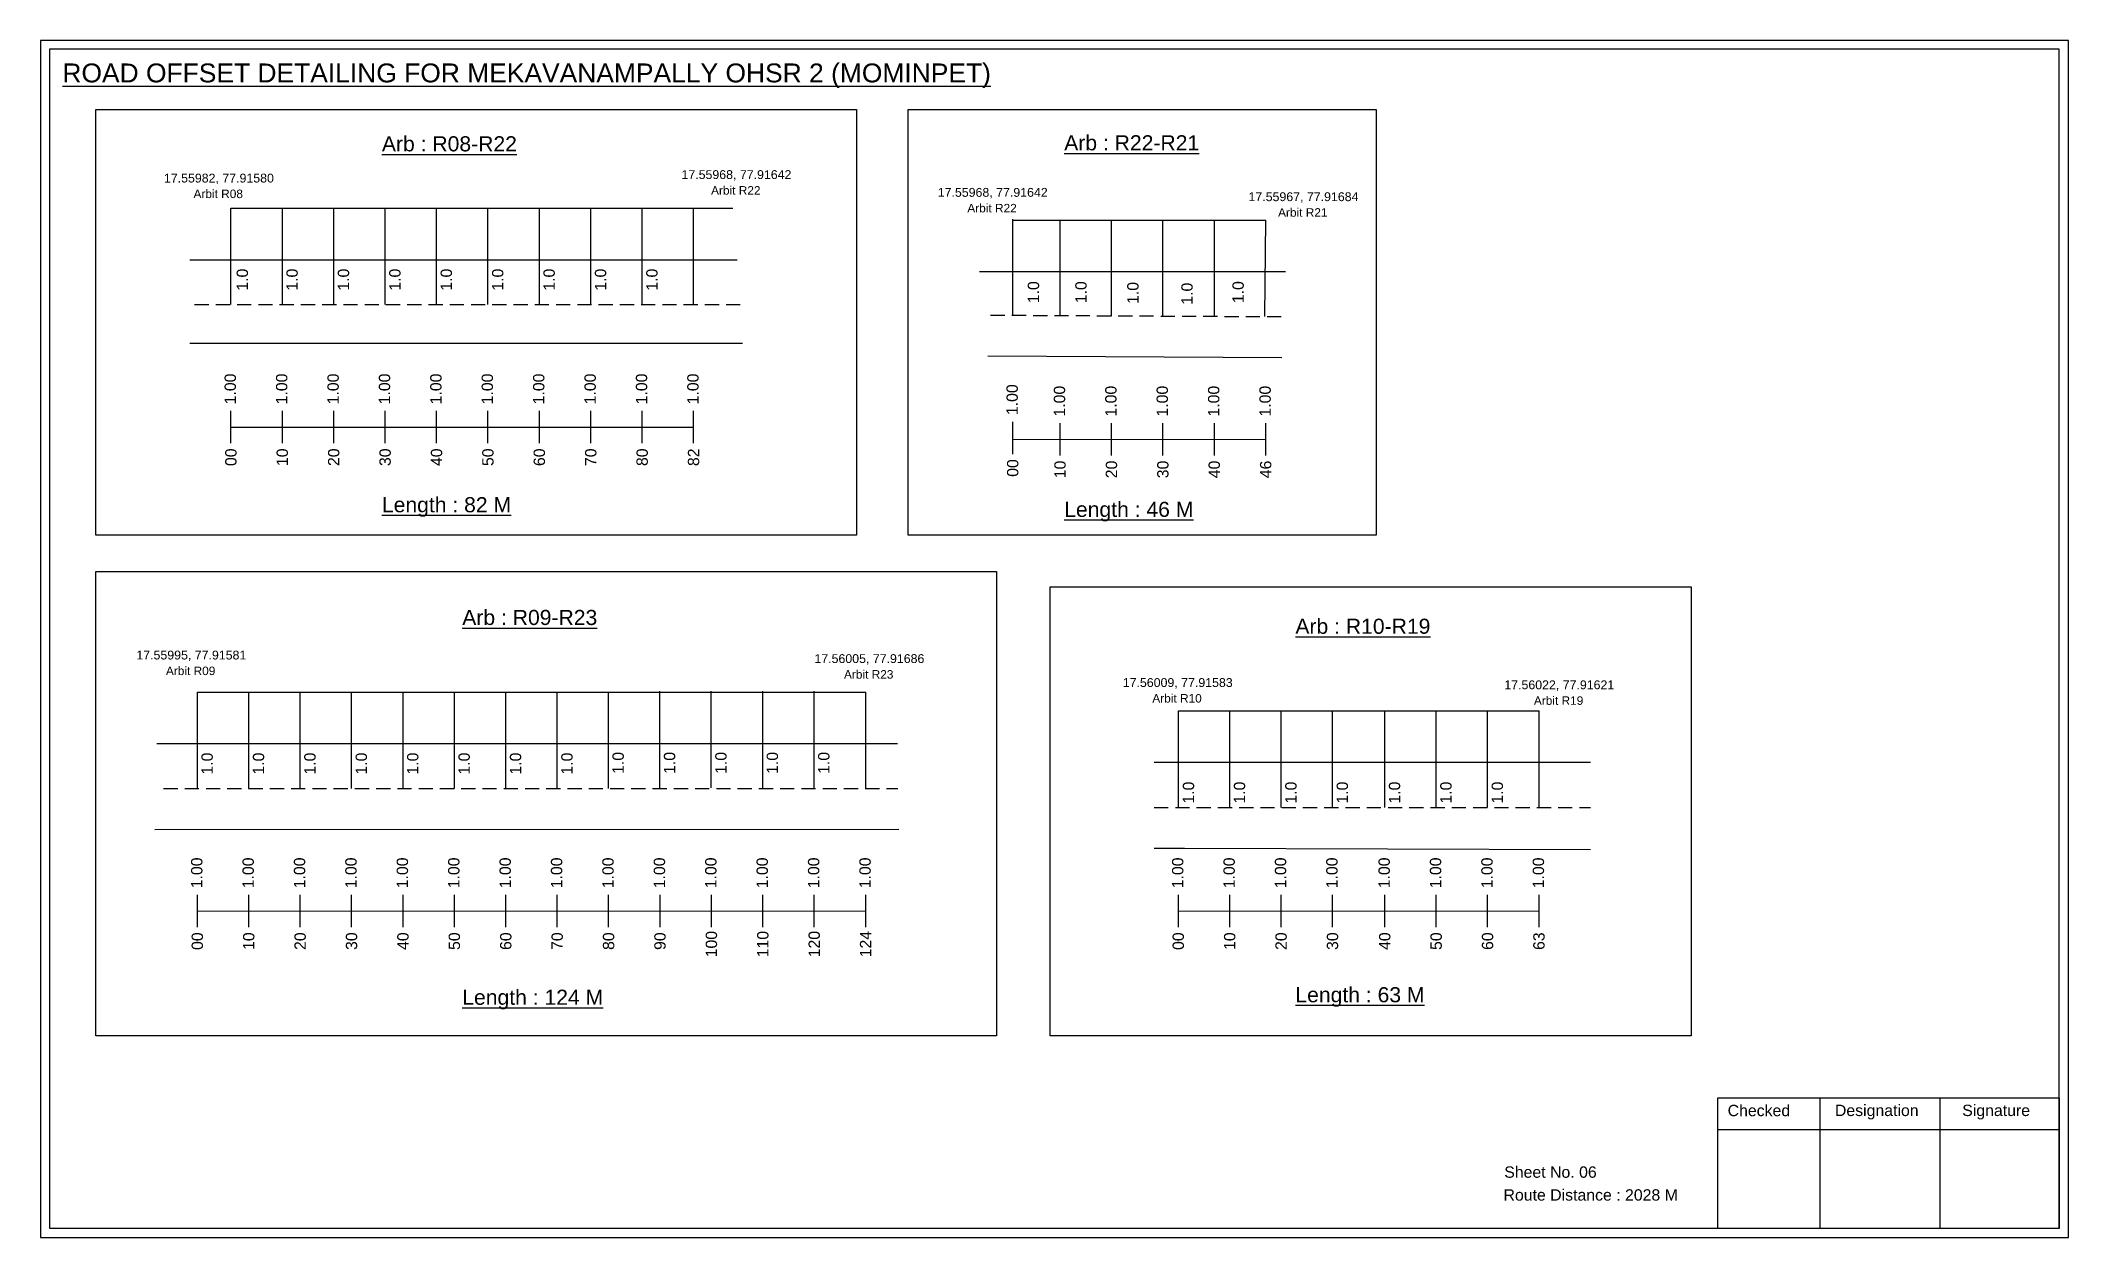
# Model space of a CAD drawing. Header units: inches. Extents: x -117 to 51867, y -12715 to 3423.
# Drawn here: x 10050 to 10586, y -689 to -372 of the extents above; entities that cross this region are included whole.
import ezdxf

# ---------------------------------------------------------------- set-up
doc = ezdxf.new("R2010")
doc.units = ezdxf.units.IN
doc.header["$MEASUREMENT"] = 0
doc.linetypes.add('DASHED2', pattern=[0.375, 0.25, -0.125])
for name, color, linetype in [('PDF_Geometry', 7, 'Continuous'), ('PDF_Text', 5, 'Continuous'), ('pipe', 5, 'Continuous')]:
    doc.layers.add(name, color=color, linetype=linetype)
doc.styles.add('PDF Arial', font='arial.ttf')
doc.styles.get("Standard").update_dxf_attribs({"font": 'arial.ttf'})

msp = doc.modelspace()

# ---------------------------------------------------------------- texts
at = {"color": 242, "true_color": 0xcd2027}
for s, height, p in [('%%UROAD OFFSET DETAILING FOR MEKAVANAMPALLY OHSR 2 (MOMINPET)', 5, (10055.76, -383.42)), ('%%UArb : R08-R22', 4, (10140.29, -401.67)), ('%%UArb : R22-R21', 4, (10320.79, -401.4)), ('%%ULength : 82 M', 4, (10140.29, -497.17)), ('%%ULength : 46 M', 4, (10320.79, -498.4)), ('%%UArb : R09-R23', 4, (10161.55, -527)), ('%%UArb : R10-R19', 4, (10381.95, -529.33)), ('%%ULength : 124 M', 4, (10161.55, -627.5)), ('%%ULength : 63 M', 4, (10381.95, -626.83))]:
    msp.add_text(s, height=height, dxfattribs=at).set_placement(p)
at = {"color": 5}
for s, height, p in [('17.55982, 77.91580', 2.34, (10082.63, -409.91)), ('17.55968, 77.91642', 2.34, (10219.54, -408.99)), ('Arbit R08', 2.246, (10090.45, -414.03)), ('Arbit R22', 2.246, (10227.37, -413.12)), ('17.55968, 77.91642', 2.34, (10287.34, -413.69)), ('17.55967, 77.91684', 2.34, (10369.55, -414.84)), ('Arbit R22', 2.246, (10295.16, -417.82)), ('Arbit R21', 2.246, (10377.37, -418.96)), ('17.55995, 77.91581', 2.34, (10075.33, -536.12)), ('17.56005, 77.91686', 2.34, (10254.71, -537.06)), ('Arbit R09', 2.246, (10083.15, -540.25)), ('Arbit R23', 2.246, (10262.53, -541.19)), ('17.56009, 77.91583', 2.34, (10336.28, -543.4)), ('17.56022, 77.91621', 2.34, (10437.22, -544)), ('Arbit R10', 2.246, (10344.1, -547.52)), ('Arbit R19', 2.246, (10445.04, -548.12))]:
    msp.add_text(s, height=height, dxfattribs=at).set_placement(p)
for p in [(10104.86, -438.54), (10118.02, -438.54), (10131.62, -438.54), (10145.22, -438.54), (10158.82, -438.54), (10172.42, -438.54), (10186.02, -438.54), (10199.62, -438.54), (10213.22, -438.54), (10314.15, -441.86), (10326.72, -441.86), (10340.46, -442.05), (10354.77, -442.25), (10368.29, -441.84), (10095.54, -566.59), (10109.14, -566.59), (10122.74, -566.59), (10136.34, -566.59), (10149.94, -566.59), (10163.54, -566.59), (10177.14, -566.59), (10190.74, -566.59), (10204.28, -566.41), (10217.88, -566.41), (10231.48, -566.41), (10245.08, -566.41), (10258.68, -566.41), (10355.16, -574.27), (10368.66, -574.27), (10382.26, -574.27), (10395.86, -574.27), (10409.67, -574.27), (10423.27, -574.27), (10436.87, -574.27)]:
    msp.add_text('1.0', height=3, rotation=90).set_placement(p)
at = {"color": 217, "true_color": 0x93278f}
for s, p in [('1.00', (10101.67, -468.62)), ('1.00', (10115.27, -468.62)), ('1.00', (10128.87, -468.62)), ('1.00', (10142.47, -468.62)), ('1.00', (10156.07, -468.62)), ('1.00', (10169.67, -468.62)), ('1.00', (10183.27, -468.62)), ('1.00', (10196.87, -468.62)), ('1.00', (10210.47, -468.62)), ('1.00', (10224.07, -468.62)), ('1.00', (10308.51, -471.46)), ('1.00', (10321.03, -471.85)), ('1.00', (10334.63, -471.85)), ('1.00', (10348.23, -471.85)), ('1.00', (10361.83, -471.85)), ('1.00', (10375.43, -471.85)), ('00', (10101.83, -484.94)), ('10', (10115.43, -484.94)), ('20', (10129.03, -484.94)), ('30', (10142.63, -484.94)), ('40', (10156.23, -484.94)), ('50', (10169.83, -484.94)), ('60', (10183.43, -484.94)), ('70', (10197.03, -484.94)), ('80', (10210.63, -484.94)), ('82', (10224.23, -484.94)), ('00', (10308.66, -487.79)), ('10', (10321.18, -488.17)), ('20', (10334.78, -488.17)), ('30', (10348.38, -488.17)), ('40', (10361.98, -488.17)), ('46', (10375.58, -488.17)), ('1.00', (10092.8, -596.67)), ('1.00', (10106.4, -596.67)), ('1.00', (10120, -596.67)), ('1.00', (10133.6, -596.67)), ('1.00', (10147.2, -596.67)), ('1.00', (10160.8, -596.67)), ('1.00', (10174.4, -596.67)), ('1.00', (10188, -596.67)), ('1.00', (10201.6, -596.67)), ('1.00', (10215.2, -596.67)), ('1.00', (10228.8, -596.67)), ('1.00', (10242.4, -596.67)), ('1.00', (10256, -596.67)), ('1.00', (10269.6, -596.67)), ('1.00', (10352.31, -596.67)), ('1.00', (10365.91, -596.67)), ('1.00', (10379.51, -596.67)), ('1.00', (10393.11, -596.67)), ('1.00', (10406.93, -596.67)), ('1.00', (10420.53, -596.67)), ('1.00', (10434.13, -596.67)), ('1.00', (10447.73, -596.67)), ('00', (10092.95, -612.99)), ('10', (10106.55, -612.99)), ('20', (10120.15, -612.99)), ('30', (10133.75, -612.99)), ('40', (10147.35, -612.99)), ('50', (10160.95, -612.99)), ('60', (10174.55, -612.99)), ('70', (10188.15, -612.99)), ('80', (10201.75, -612.99)), ('90', (10215.35, -612.99)), ('100', (10228.95, -614.94)), ('110', (10242.55, -614.94)), ('120', (10256.15, -614.94)), ('124', (10269.75, -614.94)), ('00', (10352.46, -612.99)), ('10', (10366.06, -612.99)), ('20', (10379.66, -612.99)), ('30', (10393.26, -612.99)), ('40', (10407.08, -612.99)), ('50', (10420.68, -612.99)), ('60', (10434.28, -612.99)), ('63', (10447.88, -612.99))]:
    msp.add_text(s, height=3, rotation=90, dxfattribs=at).set_placement(p)
for s, p in [('Sheet No. 06', (10437.2, -673.26)), ('Route Distance : 2028 M', (10437.01, -679.31))]:
    msp.add_text(s, height=3).set_placement(p)
at = {"layer": 'PDF_Text', "color": 7, "attachment_point": 7, "style": 'PDF Arial'}
for s, insert, char_height in [('Checked', (10496.3, -657.01), 3.001), ('Designation', (10524.68, -657.84), 3.0006), ('Signature', (10558.36, -657.84), 3.001)]:
    msp.add_mtext(s, dxfattribs=dict(at, insert=insert, char_height=char_height))

# ---------------------------------------------------------------- linework, layer by layer
at = {"color": 5}
for p, q in [((10100.35, -416.68), (10233.13, -416.68)), ((10307.19, -419.91), (10374.11, -419.91)), ((10091.47, -544.73), (10268.27, -544.73)), ((10350.99, -549.74), (10446.4, -549.74))]:
    msp.add_line(p, q, dxfattribs=at)
for p, q in [((10100.35, -442.21), (10100.35, -416.68)), ((10113.95, -442.21), (10113.95, -416.68)), ((10127.55, -442.21), (10127.55, -416.68)), ((10141.15, -442.21), (10141.15, -416.68)), ((10154.75, -442.21), (10154.75, -416.68)), ((10168.35, -442.21), (10168.35, -416.68)), ((10181.95, -442.21), (10181.95, -416.68)), ((10195.55, -442.21), (10195.55, -416.68)), ((10209.15, -442.21), (10209.15, -416.68)), ((10222.75, -442.21), (10222.75, -416.68)), ((10307.19, -445.15), (10307.19, -419.61)), ((10319.71, -445.2), (10319.71, -419.91)), ((10333.31, -445.25), (10333.31, -419.91)), ((10346.91, -445.19), (10346.91, -419.91)), ((10360.51, -445.45), (10360.51, -419.91)), ((10373.88, -445.41), (10374.11, -419.91)), ((10089.47, -430.33), (10234.26, -430.33)), ((10379.36, -433.58), (10298.4, -433.58)), ((10235.67, -452.52), (10089.47, -452.52)), ((10300.61, -455.79), (10378.34, -456.22)), ((10091.47, -570.26), (10091.47, -544.73)), ((10105.07, -570.26), (10105.07, -544.73)), ((10118.67, -570.26), (10118.67, -544.73)), ((10132.27, -570.26), (10132.27, -544.73)), ((10145.87, -570.26), (10145.87, -544.73)), ((10159.47, -570.26), (10159.47, -544.73)), ((10173.07, -570.26), (10173.07, -544.73)), ((10186.67, -570.26), (10186.67, -544.73)), ((10200.27, -570.26), (10200.27, -544.73)), ((10213.82, -570.08), (10213.82, -544.55)), ((10227.42, -570.08), (10227.42, -544.55)), ((10241.02, -570.08), (10241.02, -544.55)), ((10254.62, -570.08), (10254.62, -544.55)), ((10268.27, -570.26), (10268.27, -544.73)), ((10350.99, -575.27), (10350.99, -549.74)), ((10364.59, -575.27), (10364.59, -549.74)), ((10378.19, -575.27), (10378.19, -549.74)), ((10391.79, -575.27), (10391.79, -549.74)), ((10405.6, -575.27), (10405.6, -549.74)), ((10419.2, -575.27), (10419.2, -549.74)), ((10432.8, -575.27), (10432.8, -549.74)), ((10446.4, -575.27), (10446.4, -549.74)), ((10080.77, -558.38), (10276.65, -558.38)), ((10460, -563.39), (10344.58, -563.39)), ((10080.23, -581.07), (10277.07, -581.03)), ((10344.58, -586.07), (10352.64, -586.07)), ((10352.64, -586.07), (10460, -586.37))]:
    msp.add_line(p, q)
at = {"linetype": 'DASHED2', "ltscale": 15}
for p, q in [((10090.74, -442.21), (10235.1, -442.21)), ((10301.33, -445), (10379.61, -445.41)), ((10082.52, -570.26), (10276.8, -570.26)), ((10344.58, -575.27), (10460, -575.27))]:
    msp.add_line(p, q, dxfattribs=at)
at = {"color": 217, "true_color": 0x93278f}
for p, q in [((10100.35, -478.91), (10100.35, -470.36)), ((10113.95, -478.91), (10113.95, -470.36)), ((10127.55, -478.91), (10127.55, -470.36)), ((10141.15, -478.91), (10141.15, -470.36)), ((10154.75, -478.91), (10154.75, -470.36)), ((10168.35, -478.91), (10168.35, -470.36)), ((10181.95, -478.91), (10181.95, -470.36)), ((10195.55, -478.91), (10195.55, -470.36)), ((10209.15, -478.91), (10209.15, -470.36)), ((10222.75, -478.91), (10222.75, -470.36)), ((10100.35, -474.64), (10222.75, -474.62)), ((10307.19, -481.76), (10307.19, -473.2)), ((10319.71, -482.15), (10319.71, -473.59)), ((10333.31, -482.15), (10333.31, -473.59)), ((10346.91, -482.15), (10346.91, -473.59)), ((10360.51, -482.15), (10360.51, -473.59)), ((10374.11, -482.15), (10374.11, -473.59)), ((10307.19, -477.88), (10374.11, -477.86)), ((10091.47, -606.96), (10091.47, -598.41)), ((10105.07, -606.96), (10105.07, -598.41)), ((10118.67, -606.96), (10118.67, -598.41)), ((10132.27, -606.96), (10132.27, -598.41)), ((10145.87, -606.96), (10145.87, -598.41)), ((10159.47, -606.96), (10159.47, -598.41)), ((10173.07, -606.96), (10173.07, -598.41)), ((10186.67, -606.96), (10186.67, -598.41)), ((10200.27, -606.96), (10200.27, -598.41)), ((10213.87, -606.96), (10213.87, -598.41)), ((10227.47, -606.96), (10227.47, -598.41)), ((10241.07, -606.96), (10241.07, -598.41)), ((10254.67, -606.96), (10254.67, -598.41)), ((10268.27, -606.96), (10268.27, -598.41)), ((10350.99, -606.96), (10350.99, -598.41)), ((10364.59, -606.96), (10364.59, -598.41)), ((10378.19, -606.96), (10378.19, -598.41)), ((10391.79, -606.96), (10391.79, -598.41)), ((10405.6, -606.96), (10405.6, -598.41)), ((10419.2, -606.96), (10419.2, -598.41)), ((10432.8, -606.96), (10432.8, -598.41)), ((10446.4, -606.96), (10446.4, -598.41)), ((10091.47, -602.69), (10268.27, -602.63)), ((10350.99, -602.7), (10446.4, -602.63))]:
    msp.add_line(p, q, dxfattribs=at)
for points in [[(10064.57, -390.55), (10265.81, -390.55), (10265.81, -503.23), (10064.57, -503.23)], [(10279.48, -390.55), (10403.28, -390.55), (10403.28, -503.23), (10279.48, -503.23)], [(10317.06, -516.9), (10486.68, -516.9), (10486.68, -635.72), (10317.06, -635.72)]]:
    msp.add_lwpolyline(points, close=True)
at = {"layer": 'PDF_Geometry'}
for points in [[(10049.99, -372.35), (10049.99, -689.06), (10586.46, -689.06), (10586.46, -372.35)], [(10052.31, -374.67), (10052.31, -686.64), (10584.04, -686.64), (10584.04, -374.67)]]:
    msp.add_lwpolyline(points, close=True, dxfattribs=at)
at = {"layer": 'PDF_Geometry', "color": 242, "true_color": 0xcc1f26}
msp.add_lwpolyline([(10584.04, -686.73), (10493.7, -686.73), (10493.7, -652.12), (10584.04, -652.12)], close=True, dxfattribs=at)
for points in [[(10520.68, -652.12), (10520.68, -686.73)], [(10552.41, -652.12), (10552.41, -686.73)], [(10493.7, -660.49), (10584.04, -660.49)]]:
    msp.add_lwpolyline(points, dxfattribs=at)
at = {"layer": 'pipe', "color": 0}
msp.add_lwpolyline([(10064.57, -512.87), (10302.89, -512.87), (10302.89, -635.72), (10064.57, -635.72)], close=True, dxfattribs=at)

msp.set_redraw_order([(e.dxf.handle, doc.entitydb.next_handle()) for e in msp.query("TEXT MTEXT ATTDEF DIMENSION ARC_DIMENSION")])  # texts and dimensions are drawn at this point

doc.saveas('drawing.dxf')
